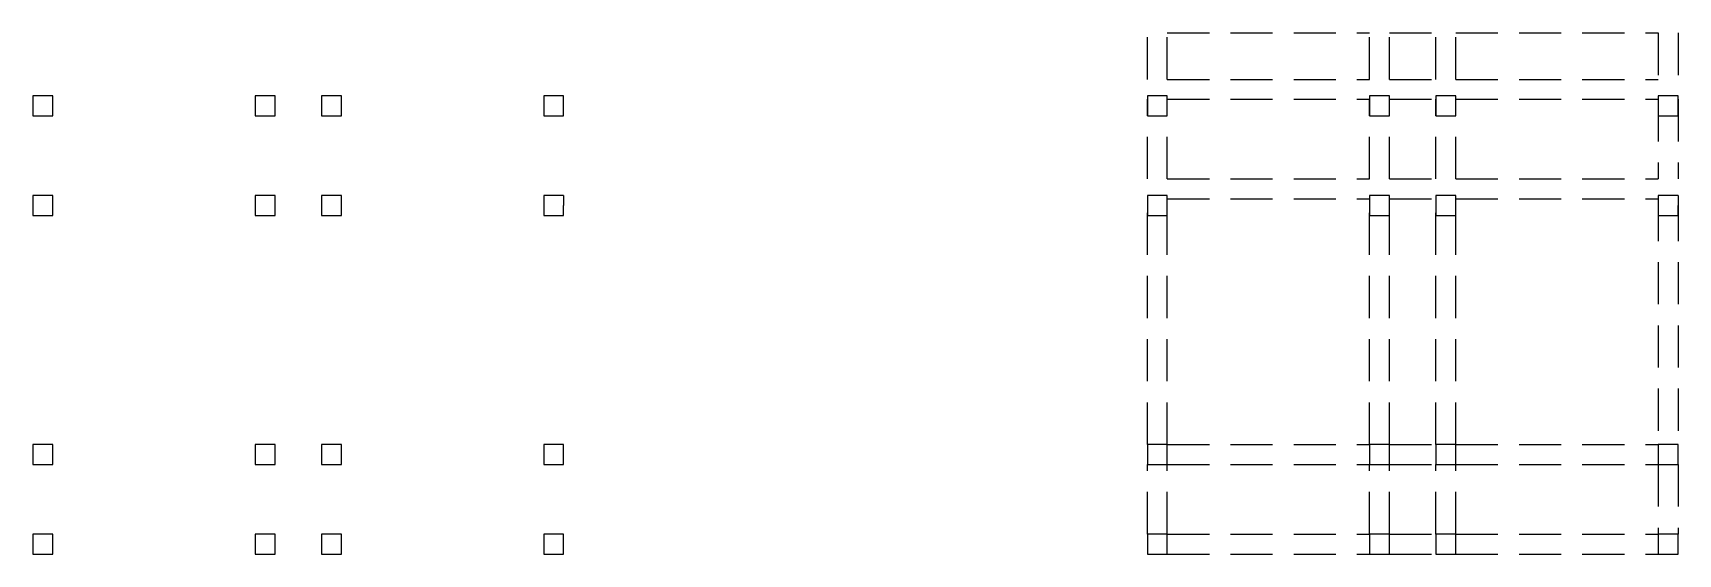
# Model space of a CAD drawing. Header units: millimetres. Extents: x -602 to 362, y 19021 to 19826.
# Drawn here: x -602.3 to -354.3, y 19659.9 to 19738.4 of the extents above; entities that cross this region are included whole.
import ezdxf

# ---------------------------------------------------------------- set-up
doc = ezdxf.new("R2010")
doc.units = ezdxf.units.MM
doc.linetypes.add('HIDDEN', pattern=[9.525, 6.35, -3.175])
doc.layers.add('SectionCutEdges', color=1, linetype='Continuous')

msp = doc.modelspace()

# ---------------------------------------------------------------- linework, layer by layer
at = {"linetype": 'HIDDEN'}
for p, q in [((-434.31023, 19731.35113), (-434.31023, 19738.35113)), ((-431.31023, 19731.35113), (-431.31023, 19738.35113)), ((-431.31023, 19738.35113), (-400.81023, 19738.35113)), ((-400.81023, 19731.35113), (-400.81023, 19738.35113)), ((-397.81023, 19738.35113), (-390.81023, 19738.35113)), ((-397.81023, 19731.35113), (-397.81023, 19738.35113)), ((-390.81023, 19731.35113), (-390.81023, 19738.35113)), ((-387.81023, 19731.35113), (-387.81023, 19738.35113)), ((-387.81023, 19738.35113), (-357.31023, 19738.35113)), ((-357.31023, 19738.35113), (-357.31023, 19731.35113)), ((-354.31023, 19738.35113), (-354.31023, 19731.35113)), ((-431.31023, 19731.35113), (-400.81023, 19731.35113)), ((-397.81023, 19731.35113), (-390.81023, 19731.35113)), ((-387.81023, 19731.35113), (-357.31023, 19731.35113)), ((-434.31023, 19716.35113), (-434.31023, 19728.35113)), ((-431.31023, 19716.35113), (-431.31023, 19728.35113)), ((-431.31023, 19728.35113), (-400.81023, 19728.35113)), ((-400.81023, 19716.35113), (-400.81023, 19728.35113)), ((-397.81023, 19728.35113), (-390.81023, 19728.35113)), ((-397.81023, 19716.35113), (-397.81023, 19728.35113)), ((-390.81023, 19716.35113), (-390.81023, 19728.35113)), ((-387.81023, 19716.35113), (-387.81023, 19728.35113)), ((-387.81023, 19728.35113), (-357.31023, 19728.35113)), ((-357.31023, 19728.35113), (-357.31023, 19716.35113)), ((-354.31023, 19728.35113), (-354.31023, 19716.35113)), ((-431.31023, 19716.35113), (-400.81023, 19716.35113)), ((-397.81023, 19716.35113), (-390.81023, 19716.35113)), ((-387.81023, 19716.35113), (-357.31023, 19716.35113)), ((-434.31023, 19676.35113), (-434.31023, 19713.35113)), ((-431.31023, 19676.35113), (-431.31023, 19713.35113)), ((-431.31023, 19713.35113), (-400.81023, 19713.35113)), ((-400.81023, 19676.35113), (-400.81023, 19713.35113)), ((-397.81023, 19713.35113), (-390.81023, 19713.35113)), ((-397.81023, 19676.35113), (-397.81023, 19713.35113)), ((-390.81023, 19676.35113), (-390.81023, 19713.35113)), ((-387.81023, 19713.35113), (-357.31023, 19713.35113)), ((-387.81023, 19676.35113), (-387.81023, 19713.35113)), ((-357.31023, 19713.35113), (-357.31023, 19676.35113)), ((-354.31023, 19713.35113), (-354.31023, 19676.35113)), ((-431.31023, 19676.35113), (-400.81023, 19676.35113)), ((-397.81023, 19676.35113), (-390.81023, 19676.35113)), ((-387.81023, 19676.35113), (-357.31023, 19676.35113)), ((-434.31023, 19662.85113), (-434.31023, 19673.35113)), ((-431.31023, 19662.85113), (-431.31023, 19673.35113)), ((-431.31023, 19673.35113), (-400.81023, 19673.35113)), ((-400.81023, 19662.85113), (-400.81023, 19673.35113)), ((-397.81023, 19662.85113), (-397.81023, 19673.35113)), ((-397.81023, 19673.35113), (-390.81023, 19673.35113)), ((-390.81023, 19662.85113), (-390.81023, 19673.35113)), ((-387.81023, 19662.85113), (-387.81023, 19673.35113)), ((-387.81023, 19673.35113), (-357.31023, 19673.35113)), ((-357.31023, 19673.35113), (-357.31023, 19662.85113)), ((-354.31023, 19673.35113), (-354.31023, 19662.85113)), ((-431.31023, 19662.85113), (-400.81023, 19662.85113)), ((-397.81023, 19662.85113), (-390.81023, 19662.85113)), ((-387.81023, 19662.85113), (-357.31023, 19662.85113)), ((-431.31023, 19659.85113), (-400.81023, 19659.85113)), ((-397.81023, 19659.85113), (-390.81023, 19659.85113)), ((-387.81023, 19659.85113), (-357.31023, 19659.85113))]:
    msp.add_line(p, q, dxfattribs=at)
at = {"layer": 'SectionCutEdges'}
for p, q in [((-602.32445, 19728.85113), (-602.32445, 19725.85113)), ((-599.32445, 19728.85113), (-602.32445, 19728.85113)), ((-599.32445, 19725.85113), (-599.32445, 19728.85113)), ((-565.82445, 19728.85113), (-568.82445, 19728.85113)), ((-568.82445, 19728.85113), (-568.82445, 19725.85113)), ((-565.82445, 19725.85113), (-565.82445, 19728.85113)), ((-555.82445, 19728.85113), (-558.82445, 19728.85113)), ((-558.82445, 19728.85113), (-558.82445, 19725.85113)), ((-555.82445, 19725.85113), (-555.82445, 19728.85113)), ((-522.32445, 19728.85113), (-525.32445, 19728.85113)), ((-525.32445, 19728.85113), (-525.32445, 19725.85113)), ((-522.32445, 19725.85113), (-522.32445, 19728.85113)), ((-434.31023, 19728.85113), (-434.31023, 19725.85113)), ((-431.31023, 19728.85113), (-434.31023, 19728.85113)), ((-431.31023, 19725.85113), (-431.31023, 19728.85113)), ((-397.81023, 19728.85113), (-400.81023, 19728.85113)), ((-400.81023, 19728.85113), (-400.81023, 19725.85113)), ((-397.81023, 19725.85113), (-397.81023, 19728.85113)), ((-387.81023, 19728.85113), (-390.81023, 19728.85113)), ((-390.81023, 19728.85113), (-390.81023, 19725.85113)), ((-387.81023, 19725.85113), (-387.81023, 19728.85113)), ((-354.31023, 19728.85113), (-357.31023, 19728.85113)), ((-357.31023, 19728.85113), (-357.31023, 19725.85113)), ((-354.31023, 19725.85113), (-354.31023, 19728.85113)), ((-602.32445, 19725.85113), (-599.32445, 19725.85113)), ((-568.82445, 19725.85113), (-565.82445, 19725.85113)), ((-558.82445, 19725.85113), (-555.82445, 19725.85113)), ((-525.32445, 19725.85113), (-522.32445, 19725.85113)), ((-434.31023, 19725.85113), (-431.31023, 19725.85113)), ((-400.81023, 19725.85113), (-397.81023, 19725.85113)), ((-390.81023, 19725.85113), (-387.81023, 19725.85113)), ((-357.31023, 19725.85113), (-354.31023, 19725.85113)), ((-602.32445, 19713.85113), (-602.32445, 19710.85113)), ((-599.32445, 19713.85113), (-602.32445, 19713.85113)), ((-599.32445, 19710.85113), (-599.32445, 19713.85113)), ((-565.82445, 19713.85113), (-568.82445, 19713.85113)), ((-568.82445, 19713.85113), (-568.82445, 19710.85113)), ((-565.82445, 19710.85113), (-565.82445, 19713.85113)), ((-555.82445, 19713.85113), (-558.82445, 19713.85113)), ((-558.82445, 19713.85113), (-558.82445, 19710.85113)), ((-555.82445, 19710.85113), (-555.82445, 19713.85113)), ((-522.32445, 19713.85113), (-525.32445, 19713.85113)), ((-525.32445, 19713.85113), (-525.32445, 19710.85113)), ((-522.32445, 19713.85113), (-522.32445, 19712.35113)), ((-522.32445, 19710.85113), (-522.32445, 19712.35113)), ((-434.31023, 19713.85113), (-434.31023, 19710.85113)), ((-431.31023, 19713.85113), (-434.31023, 19713.85113)), ((-431.31023, 19710.85113), (-431.31023, 19713.85113)), ((-397.81023, 19713.85113), (-400.81023, 19713.85113)), ((-400.81023, 19713.85113), (-400.81023, 19710.85113)), ((-397.81023, 19710.85113), (-397.81023, 19713.85113)), ((-387.81023, 19713.85113), (-390.81023, 19713.85113)), ((-390.81023, 19713.85113), (-390.81023, 19710.85113)), ((-387.81023, 19710.85113), (-387.81023, 19713.85113)), ((-354.31023, 19713.85113), (-357.31023, 19713.85113)), ((-357.31023, 19713.85113), (-357.31023, 19710.85113)), ((-354.31023, 19713.85113), (-354.31023, 19712.35113)), ((-354.31023, 19710.85113), (-354.31023, 19712.35113)), ((-602.32445, 19710.85113), (-599.32445, 19710.85113)), ((-568.82445, 19710.85113), (-565.82445, 19710.85113)), ((-558.82445, 19710.85113), (-555.82445, 19710.85113)), ((-525.32445, 19710.85113), (-522.32445, 19710.85113)), ((-434.31023, 19710.85113), (-431.31023, 19710.85113)), ((-400.81023, 19710.85113), (-397.81023, 19710.85113)), ((-390.81023, 19710.85113), (-387.81023, 19710.85113)), ((-357.31023, 19710.85113), (-354.31023, 19710.85113)), ((-602.32445, 19676.35113), (-602.32445, 19673.35113)), ((-599.32445, 19676.35113), (-602.32445, 19676.35113)), ((-599.32445, 19673.35113), (-599.32445, 19676.35113)), ((-565.82445, 19676.35113), (-568.82445, 19676.35113)), ((-568.82445, 19676.35113), (-568.82445, 19673.35113)), ((-565.82445, 19673.35113), (-565.82445, 19676.35113)), ((-555.82445, 19676.35113), (-558.82445, 19676.35113)), ((-558.82445, 19676.35113), (-558.82445, 19673.35113)), ((-555.82445, 19673.35113), (-555.82445, 19676.35113)), ((-522.32445, 19676.35113), (-525.32445, 19676.35113)), ((-525.32445, 19676.35113), (-525.32445, 19673.35113)), ((-522.32445, 19673.35113), (-522.32445, 19676.35113)), ((-434.31023, 19676.35113), (-434.31023, 19673.35113)), ((-431.31023, 19676.35113), (-434.31023, 19676.35113)), ((-431.31023, 19673.35113), (-431.31023, 19676.35113)), ((-397.81023, 19676.35113), (-400.81023, 19676.35113)), ((-400.81023, 19676.35113), (-400.81023, 19673.35113)), ((-397.81023, 19673.35113), (-397.81023, 19676.35113)), ((-387.81023, 19676.35113), (-390.81023, 19676.35113)), ((-390.81023, 19676.35113), (-390.81023, 19673.35113)), ((-387.81023, 19673.35113), (-387.81023, 19676.35113)), ((-354.31023, 19676.35113), (-357.31023, 19676.35113)), ((-357.31023, 19676.35113), (-357.31023, 19673.35113)), ((-354.31023, 19673.35113), (-354.31023, 19676.35113)), ((-602.32445, 19673.35113), (-599.32445, 19673.35113)), ((-568.82445, 19673.35113), (-565.82445, 19673.35113)), ((-558.82445, 19673.35113), (-555.82445, 19673.35113)), ((-525.32445, 19673.35113), (-522.32445, 19673.35113)), ((-434.31023, 19673.35113), (-431.31023, 19673.35113)), ((-400.81023, 19673.35113), (-397.81023, 19673.35113)), ((-390.81023, 19673.35113), (-387.81023, 19673.35113)), ((-357.31023, 19673.35113), (-354.31023, 19673.35113)), ((-602.32445, 19662.85113), (-602.32445, 19659.85113)), ((-599.32445, 19662.85113), (-602.32445, 19662.85113)), ((-599.32445, 19659.85113), (-599.32445, 19662.85113)), ((-565.82445, 19662.85113), (-568.82445, 19662.85113)), ((-568.82445, 19662.85113), (-568.82445, 19659.85113)), ((-565.82445, 19659.85113), (-565.82445, 19662.85113)), ((-555.82445, 19662.85113), (-558.82445, 19662.85113)), ((-558.82445, 19662.85113), (-558.82445, 19659.85113)), ((-555.82445, 19659.85113), (-555.82445, 19662.85113)), ((-522.32445, 19662.85113), (-525.32445, 19662.85113)), ((-525.32445, 19662.85113), (-525.32445, 19659.85113)), ((-522.32445, 19659.85113), (-522.32445, 19662.85113)), ((-434.31023, 19662.85113), (-434.31023, 19659.85113)), ((-431.31023, 19662.85113), (-434.31023, 19662.85113)), ((-431.31023, 19659.85113), (-431.31023, 19662.85113)), ((-397.81023, 19662.85113), (-400.81023, 19662.85113)), ((-400.81023, 19662.85113), (-400.81023, 19659.85113)), ((-397.81023, 19659.85113), (-397.81023, 19662.85113)), ((-387.81023, 19662.85113), (-390.81023, 19662.85113)), ((-390.81023, 19662.85113), (-390.81023, 19659.85113)), ((-387.81023, 19659.85113), (-387.81023, 19662.85113)), ((-354.31023, 19662.85113), (-357.31023, 19662.85113)), ((-357.31023, 19662.85113), (-357.31023, 19659.85113)), ((-354.31023, 19659.85113), (-354.31023, 19662.85113)), ((-602.32445, 19659.85113), (-599.32445, 19659.85113)), ((-568.82445, 19659.85113), (-565.82445, 19659.85113)), ((-558.82445, 19659.85113), (-555.82445, 19659.85113)), ((-525.32445, 19659.85113), (-522.32445, 19659.85113)), ((-434.31023, 19659.85113), (-431.31023, 19659.85113)), ((-400.81023, 19659.85113), (-397.81023, 19659.85113)), ((-390.81023, 19659.85113), (-387.81023, 19659.85113)), ((-357.31023, 19659.85113), (-354.31023, 19659.85113))]:
    msp.add_line(p, q, dxfattribs=at)

doc.saveas('drawing.dxf')
